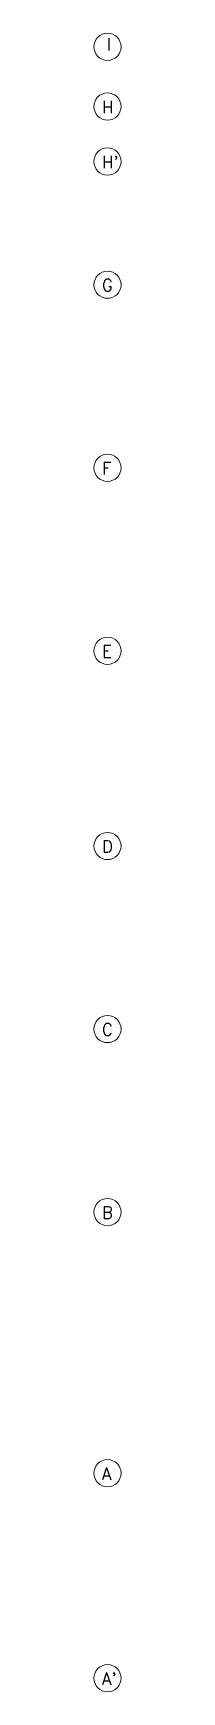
# Model space of a CAD drawing. Header units: inches. Extents: x -26151 to 62940, y -10194 to 246332.
# Drawn here: x 974 to 1030, y 116468 to 119866 of the extents above; entities that cross this region are included whole.
import ezdxf

# ---------------------------------------------------------------- set-up
doc = ezdxf.new("R2010")
doc.units = ezdxf.units.IN
doc.header["$LTSCALE"] = 0.7
doc.header["$MEASUREMENT"] = 0
doc.layers.get('0').update_dxf_attribs({"lineweight": 13})
doc.layers.add('TEXT', color=3, linetype='Continuous', lineweight=25)
doc.styles.add('GENERATED_STYLE_4', font='verdanai.ttf')

msp = doc.modelspace()

# ---------------------------------------------------------------- texts
at = {"layer": 'TEXT', "char_height": 25, "attachment_point": 1, "style": 'GENERATED_STYLE_4'}
for s, insert in [('{\\Fromanc|c0;I}', (1000.26, 119856.02)), ('{\\Fromanc|c0;H}', (990.56, 119727.59)), ("{\\Fromanc|c0;H'}", (990.56, 119615.09)), ('{\\Fromanc|c0;G}', (990.56, 119362.59)), ('{\\Fromanc|c0;F}', (990.56, 118987.59)), ('{\\Fromanc|c0;E}', (990.56, 118612.59)), ('{\\Fromanc|c0;D}', (990.56, 118212.59)), ('{\\Fromanc|c0;C}', (990.56, 117837.59)), ('{\\Fromanc|c0;B}', (990.56, 117462.59)), ('{\\Fromanc|c0;A}', (990.56, 116927.59)), ("{\\Fromanc|c0;A'}", (990.56, 116507.59))]:
    msp.add_mtext(s, dxfattribs=dict(at, insert=insert))

# ---------------------------------------------------------------- linework, layer by layer
at = {"lineweight": 20}
for centre in [(1002.01, 119838.58), (1002.01, 119716.08), (1002.01, 119603.58), (1002.01, 119351.08), (1002.01, 118976.08), (1002.01, 118601.08), (1002.01, 118201.08), (1002.01, 117826.08), (1002.01, 117451.08), (1002.01, 116916.08), (1002.01, 116496.08)]:
    msp.add_ellipse(centre, major_axis=(-0.02, 27.86), ratio=1, start_param=4.7118466, end_param=10.9950319, dxfattribs=at)

msp.set_redraw_order([(e.dxf.handle, doc.entitydb.next_handle()) for e in msp.query("TEXT MTEXT ATTDEF DIMENSION ARC_DIMENSION")])  # texts and dimensions are drawn at this point

doc.saveas('drawing.dxf')
